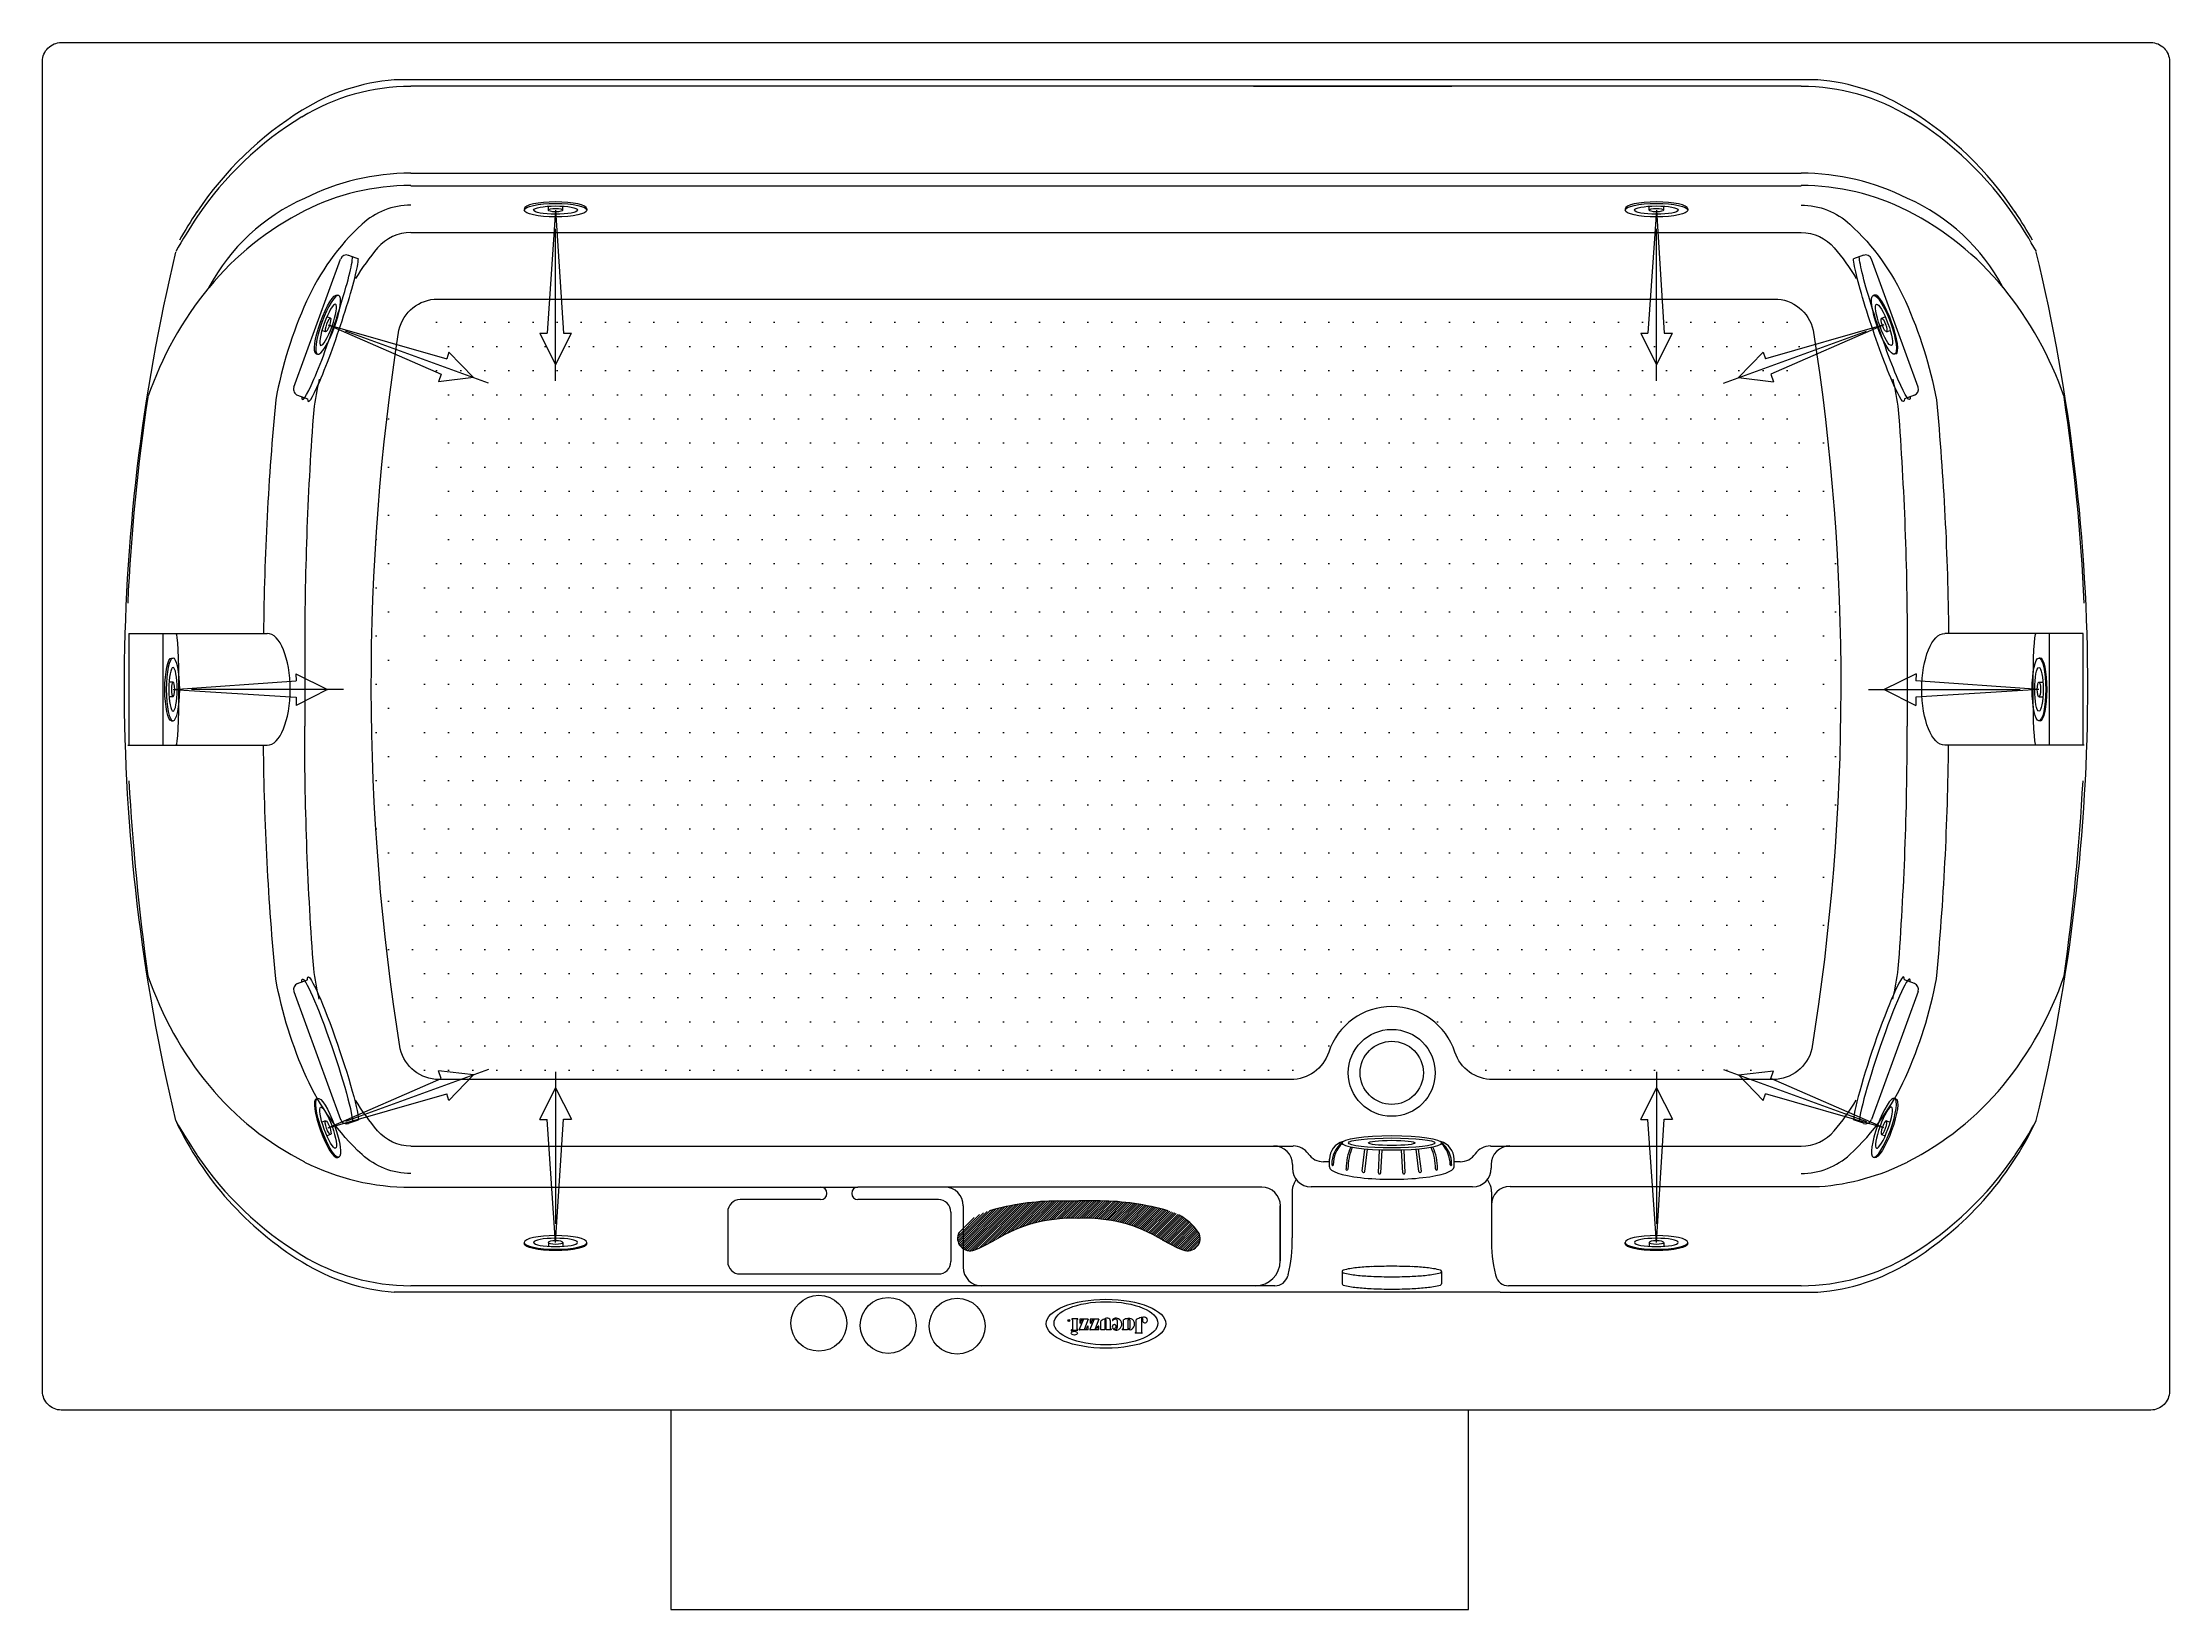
# Model space of a CAD drawing. Header units: millimetres. Extents: x -1239.61 to -1238.21, y 2239.39 to 2240.42.
import ezdxf
from ezdxf.enums import TextEntityAlignment as Align

# ---------------------------------------------------------------- set-up
doc = ezdxf.new("R2010")
doc.units = ezdxf.units.MM
doc.linetypes.add('CENTER', pattern=[2, 1.25, -0.25, 0.25, -0.25])
for name, color, linetype in [('CONTOR04', 7, 'Continuous'), ('dim1', 1, 'Continuous'), ('jacuzzi', 1, 'Continuous'), ('LCENTR02', 1, 'CENTER'), ('LCOTA02', 1, 'Continuous')]:
    doc.layers.add(name, color=color, linetype=linetype)
doc.styles.add('ROMANS', font='romans', dxfattribs={"height": 4})

# ---------------------------------------------------------------- blocks, each defined once
blk = doc.blocks.new('A$C302A24D9')
at = {"layer": 'jacuzzi'}
for p, q in [((1.81, 1.02), (1.81, 1.61)), ((2.9, 1.02), (2.9, 1.61)), ((0, 1.23), (0, 1.02)), ((4.71, 1.23), (4.71, 1.02))]:
    blk.add_line(p, q, dxfattribs=at)
at = {"layer": 'jacuzzi', "extrusion": (0, 0, -1)}
for centre, major_axis, ratio, start_param, end_param in [((2.36, 1.23), (2.36, 0), 0.431953, 3.141593, 6.283185), ((2.36, 1.02), (2.36, 0), 0.431953, 3.141593, 9.424778), ((2.36, 1.02), (1.65, 0), 0.381644, 3.141593, 9.424778), ((2.36, 1.02), (0.544, 0), 0.461888, 1.570796326794896, 7.853981633974482)]:
    blk.add_ellipse(centre, major_axis=major_axis, ratio=ratio, start_param=start_param, end_param=end_param, dxfattribs=at)
blk = doc.blocks.new('BMG')
at = {"layer": 'LCENTR02'}
blk.add_line((0, -12.84), (0, 1.55), dxfattribs=at)
at = {"layer": 'LCOTA02'}
for p, q in [((0, 0), (-0.59, -9.27)), ((0, 0), (0.64, -9.26)), ((0, -11.64), (-1.2, -9.27)), ((-0.59, -9.27), (-1.2, -9.27)), ((1.18, -9.25), (0, -11.64)), ((1.18, -9.25), (0.64, -9.26))]:
    blk.add_line(p, q, dxfattribs=at)
at = {"layer": 'CONTOR04', "yscale": 0.5}
blk.add_blockref('A$C302A24D9', (-2.36, -0.51), dxfattribs=at)

msp = doc.modelspace()

# ---------------------------------------------------------------- hatches: boundary and pattern name
at = {"layer": 'dim1'}
h = msp.add_hatch(dxfattribs=at)
h.set_pattern_fill('DOTS', color=256, scale=0.01, style=0)
edge = h.paths.add_edge_path()
edge.add_arc((-1238.7911, 2239.7602), 0.0263, 270, 341.8038, ccw=False)
edge.add_line((-1238.7911, 2239.734), (-1239.3517, 2239.734))
edge.add_arc((-1239.3517, 2239.7602), 0.0262, 193.3149, 270, ccw=False)
edge.add_arc((-1237.885, 2239.9936), 1.5113, 171.103, 189.1149, ccw=False)
edge.add_arc((-1239.3526, 2240.2214), 0.0263, 90, 167.0042, ccw=False)
edge.add_line((-1239.3526, 2240.2477), (-1238.4728, 2240.2477))
edge.add_arc((-1238.4728, 2240.2214), 0.0263, 12.9958, 90, ccw=False)
edge.add_arc((-1239.9404, 2239.9936), 1.5113, -9.1149, 8.897, ccw=False)
edge.add_arc((-1238.4737, 2239.7602), 0.0262, 270, 346.6851, ccw=False)
edge.add_line((-1238.4737, 2239.734), (-1238.6581, 2239.734))
edge.add_arc((-1238.6581, 2239.7602), 0.0263, 198.1962, 270, ccw=False)
edge.add_arc((-1238.7246, 2239.7384), 0.0437, 18.1962, 161.8038)
at = {"layer": 'jacuzzi'}
h = msp.add_hatch(dxfattribs=at)
h.set_pattern_fill('ANSI31', color=256, scale=0.00819, style=0)
h.set_pattern_definition([(45, (-1241.3015799, 2244.2063959), (-0.00072390057, 0.00072390057), [])])
h.paths.add_polyline_path([(-1238.8756, 2239.6286, 0.040015), (-1238.8618, 2239.6218, 0.693838), (-1238.8517, 2239.6334, 0.117767), (-1238.8647, 2239.6449, 0.051981), (-1238.8718, 2239.6477, 0.067757), (-1238.9165, 2239.6541), (-1238.9306, 2239.6541), (-1238.9446, 2239.6541, 0.067757), (-1238.9893, 2239.6477, 0.051981), (-1238.9964, 2239.6449, 0.117767), (-1239.0094, 2239.6334, 0.693838), (-1238.9994, 2239.6218, 0.040015), (-1238.9855, 2239.6286, -0.150241), (-1238.9306, 2239.6426, -0.150241)])

# ---------------------------------------------------------------- linework, layer by layer
for p, q in [((-1239.0974, 2240.392), (-1239.3812, 2240.392)), ((-1239.0974, 2240.3877), (-1239.3703, 2240.3877)), ((-1238.4441, 2240.392), (-1239.0974, 2240.392)), ((-1238.4551, 2240.3877), (-1239.0974, 2240.3877)), ((-1238.8442, 2240.3877), (-1239.0077, 2240.3877)), ((-1238.8156, 2240.3877), (-1238.6851, 2240.3877)), ((-1239.3703, 2240.3305), (-1238.4551, 2240.3305)), ((-1239.3703, 2240.3223), (-1239.0974, 2240.3223)), ((-1239.0974, 2240.3223), (-1238.4551, 2240.3223)), ((-1239.3703, 2240.2914), (-1238.4551, 2240.2914)), ((-1239.4472, 2240.1896), (-1239.4165, 2240.274)), ((-1239.4112, 2240.2765), (-1239.4048, 2240.2741)), ((-1238.4141, 2240.2765), (-1238.4206, 2240.2741)), ((-1238.3782, 2240.1896), (-1238.4089, 2240.274)), ((-1239.4448, 2240.1844), (-1239.4383, 2240.182)), ((-1238.3806, 2240.1844), (-1238.3871, 2240.182)), ((-1239.5559, 2240.0276), (-1239.4648, 2240.0276)), ((-1239.5558, 2240.0276), (-1239.5558, 2239.9541)), ((-1239.5336, 2240.0276), (-1239.5336, 2239.9541)), ((-1239.4401, 2240.0189), (-1239.4401, 2239.9665)), ((-1238.3853, 2240.0189), (-1238.3853, 2239.9665)), ((-1238.2695, 2240.0276), (-1238.3606, 2240.0276)), ((-1238.2918, 2240.0276), (-1238.2918, 2239.9541)), ((-1238.2696, 2240.0276), (-1238.2696, 2239.9541)), ((-1239.4401, 2239.9628), (-1239.4401, 2239.9665)), ((-1238.3853, 2239.9628), (-1238.3853, 2239.9665)), ((-1239.5565, 2239.9541), (-1239.4648, 2239.9541)), ((-1238.2689, 2239.9541), (-1238.3606, 2239.9541)), ((-1239.4472, 2239.792), (-1239.4165, 2239.7076)), ((-1239.4448, 2239.7973), (-1239.4383, 2239.7996)), ((-1238.3782, 2239.792), (-1238.4089, 2239.7076)), ((-1238.3806, 2239.7973), (-1238.3871, 2239.7996)), ((-1239.4112, 2239.7052), (-1239.4048, 2239.7075)), ((-1238.4141, 2239.7052), (-1238.4206, 2239.7075)), ((-1239.3703, 2239.6902), (-1238.7895, 2239.6902)), ((-1238.7656, 2239.6799), (-1238.7695, 2239.6799)), ((-1238.7656, 2239.6765), (-1238.7656, 2239.6815)), ((-1238.7656, 2239.6765), (-1238.7656, 2239.6815)), ((-1238.744, 2239.6737), (-1238.7423, 2239.6882)), ((-1238.7424, 2239.6735), (-1238.7406, 2239.6881)), ((-1238.7334, 2239.6727), (-1238.7326, 2239.6876)), ((-1238.7318, 2239.6726), (-1238.731, 2239.6875)), ((-1238.7174, 2239.6726), (-1238.7181, 2239.6875)), ((-1238.7158, 2239.6727), (-1238.7165, 2239.6876)), ((-1238.7067, 2239.6735), (-1238.7085, 2239.6881)), ((-1238.7051, 2239.6737), (-1238.7069, 2239.6882)), ((-1238.6835, 2239.6765), (-1238.6836, 2239.6815)), ((-1238.6796, 2239.6799), (-1238.6836, 2239.6799)), ((-1238.6597, 2239.6902), (-1238.4551, 2239.6902)), ((-1238.79, 2239.678), (-1238.79, 2239.6757)), ((-1238.7889, 2239.6656), (-1238.7875, 2239.6683)), ((-1238.6602, 2239.6656), (-1238.6616, 2239.6683)), ((-1238.6592, 2239.678), (-1238.6592, 2239.6757)), ((-1239.3703, 2239.6632), (-1239.076, 2239.6632)), ((-1239.1005, 2239.655), (-1239.1535, 2239.655)), ((-1238.8102, 2239.6632), (-1239.076, 2239.6632)), ((-1239.023, 2239.655), (-1239.076, 2239.655)), ((-1239.0067, 2239.6509), (-1239.0067, 2239.6101)), ((-1238.9446, 2239.6541), (-1238.9306, 2239.6541)), ((-1238.9165, 2239.6541), (-1238.9306, 2239.6541)), ((-1238.798, 2239.6514), (-1238.798, 2239.6146)), ((-1238.798, 2239.6146), (-1238.798, 2239.6509)), ((-1238.7902, 2239.6601), (-1238.7902, 2239.6298)), ((-1238.6714, 2239.6634), (-1238.7777, 2239.6634)), ((-1238.659, 2239.6601), (-1238.659, 2239.6298)), ((-1238.6467, 2239.6636), (-1238.443, 2239.6636)), ((-1239.1617, 2239.6468), (-1239.1617, 2239.6142)), ((-1239.0148, 2239.6468), (-1239.0148, 2239.6142)), ((-1238.8015, 2239.5983), (-1239.3703, 2239.5983)), ((-1239.023, 2239.606), (-1239.1535, 2239.606)), ((-1238.7928, 2239.6055), (-1238.793, 2239.6048)), ((-1238.7572, 2239.6077), (-1238.7572, 2239.5996)), ((-1238.6919, 2239.6077), (-1238.6919, 2239.5996)), ((-1238.6563, 2239.6055), (-1238.6561, 2239.6048)), ((-1238.4551, 2239.5983), (-1238.6477, 2239.5983)), ((-1238.6533, 2239.594), (-1239.3812, 2239.594)), ((-1238.6533, 2239.594), (-1238.4441, 2239.594)), ((-1238.9353, 2239.5764), (-1238.9353, 2239.5762)), ((-1238.9313, 2239.5765), (-1238.9352, 2239.5765)), ((-1238.9313, 2239.5764), (-1238.9313, 2239.5762)), ((-1238.9278, 2239.5759), (-1238.9303, 2239.5694)), ((-1238.9245, 2239.5693), (-1238.9302, 2239.5693)), ((-1238.93, 2239.5764), (-1238.93, 2239.5737)), ((-1238.9245, 2239.5764), (-1238.9299, 2239.5764)), ((-1238.9296, 2239.5736), (-1238.9299, 2239.5736)), ((-1238.9244, 2239.5763), (-1238.9268, 2239.5699)), ((-1238.9245, 2239.5716), (-1238.9248, 2239.5716)), ((-1238.9244, 2239.5694), (-1238.9244, 2239.5716)), ((-1238.9208, 2239.5759), (-1238.9233, 2239.5694)), ((-1238.9175, 2239.5693), (-1238.9232, 2239.5693)), ((-1238.9231, 2239.5764), (-1238.9231, 2239.5737)), ((-1238.9175, 2239.5764), (-1238.923, 2239.5764)), ((-1238.9226, 2239.5736), (-1238.923, 2239.5736)), ((-1238.9174, 2239.5763), (-1238.9199, 2239.5699)), ((-1238.9175, 2239.5716), (-1238.9178, 2239.5716)), ((-1238.9175, 2239.5694), (-1238.9175, 2239.5716)), ((-1238.9135, 2239.5693), (-1238.9161, 2239.5693)), ((-1238.9093, 2239.5693), (-1238.9124, 2239.5693)), ((-1238.9097, 2239.57), (-1238.9097, 2239.575)), ((-1238.9093, 2239.5699), (-1238.9096, 2239.5699)), ((-1238.9092, 2239.5698), (-1238.9092, 2239.5694)), ((-1238.9083, 2239.5761), (-1238.9083, 2239.5755)), ((-1238.9053, 2239.5754), (-1238.9053, 2239.5709)), ((-1238.9019, 2239.5695), (-1238.9019, 2239.5697)), ((-1238.9018, 2239.5699), (-1238.9013, 2239.5699)), ((-1238.8986, 2239.5693), (-1238.9018, 2239.5693)), ((-1238.9012, 2239.5701), (-1238.9012, 2239.5758)), ((-1238.8986, 2239.5763), (-1238.8986, 2239.5767)), ((-1238.8984, 2239.5696), (-1238.8984, 2239.5695)), ((-1238.8935, 2239.5672), (-1238.8935, 2239.5674)), ((-1238.8934, 2239.5676), (-1238.8928, 2239.5676)), ((-1238.889, 2239.567), (-1238.8934, 2239.567)), ((-1238.8928, 2239.5676), (-1238.8928, 2239.5759)), ((-1238.8894, 2239.5766), (-1238.8894, 2239.5677)), ((-1238.8892, 2239.5676), (-1238.889, 2239.5676)), ((-1238.8889, 2239.5674), (-1238.8889, 2239.5672)), ((-1239.1991, 2239.5165), (-1239.1991, 2239.3852)), ((-1238.6741, 2239.3852), (-1238.6741, 2239.5165)), ((-1239.1991, 2239.3852), (-1238.6741, 2239.3852))]:
    msp.add_line(p, q, dxfattribs=at)
at = {"layer": 'jacuzzi', "color": 3}
msp.add_lwpolyline([(-1238.2127, 2239.5287, -0.414214), (-1238.2249, 2239.5165), (-1239.6004, 2239.5165, -0.414214), (-1239.6127, 2239.5287), (-1239.6127, 2240.4042, -0.414214), (-1239.6004, 2240.4165), (-1238.2249, 2240.4165, -0.414214), (-1238.2127, 2240.4042)], format="xyb", close=True, dxfattribs=at)
at = {"layer": 'jacuzzi'}
for points in [[(-1239.3703, 2240.3095, 0.188149), (-1239.4024, 2240.2969, 0.101334), (-1239.4389, 2240.2463, 0.059725), (-1239.4592, 2240.1814, 0.021376), (-1239.4672, 2240.0276)], [(-1238.4551, 2240.3095, -0.188149), (-1238.423, 2240.2969, -0.101334), (-1238.3865, 2240.2463, -0.059725), (-1238.3661, 2240.1814, -0.021376), (-1238.3581, 2240.0276)], [(-1239.3703, 2240.2914, 0.219593), (-1239.3921, 2240.2814, 0.041078), (-1239.4066, 2240.2612)], [(-1238.4551, 2240.2914, -0.219593), (-1238.4333, 2240.2814, -0.041078), (-1238.4188, 2240.2612)], [(-1239.4306, 2240.1949, 0.016396), (-1239.4342, 2240.1747, 0.018885), (-1239.4401, 2240.0189)], [(-1238.3948, 2240.1949, -0.016396), (-1238.3912, 2240.1747, -0.018885), (-1238.3853, 2240.0189)], [(-1239.4306, 2239.7868, -0.016396), (-1239.4342, 2239.807, -0.018885), (-1239.4401, 2239.9628)], [(-1238.3948, 2239.7868, 0.016396), (-1238.3912, 2239.807, 0.018885), (-1238.3853, 2239.9628)], [(-1239.3703, 2239.6722, -0.188149), (-1239.4024, 2239.6847, -0.101334), (-1239.4389, 2239.7353, -0.059725), (-1239.4592, 2239.8002, -0.021376), (-1239.4672, 2239.9541)], [(-1238.4551, 2239.6722, 0.188149), (-1238.423, 2239.6847, 0.101334), (-1238.3865, 2239.7353, 0.059725), (-1238.3661, 2239.8002, 0.021376), (-1238.3581, 2239.9541)], [(-1239.3703, 2239.6902, -0.219593), (-1239.3921, 2239.7003, -0.041078), (-1239.4066, 2239.7204)], [(-1238.4551, 2239.6902, 0.219593), (-1238.4333, 2239.7003, 0.041078), (-1238.4188, 2239.7204)], [(-1238.9348, 2239.5758), (-1238.9348, 2239.5696, -0.309408), (-1238.9349, 2239.5694, 0.090701), (-1238.9357, 2239.569, 0.365017), (-1238.9357, 2239.5689), (-1238.9356, 2239.5687, 0.451807), (-1238.9354, 2239.5687, -0.178007), (-1238.9344, 2239.569)], [(-1238.9344, 2239.569), (-1238.9314, 2239.569, 0.414214), (-1238.9313, 2239.5691), (-1238.9313, 2239.5695, 0.414214), (-1238.9314, 2239.5696), (-1238.9316, 2239.5696, -0.414214), (-1238.9317, 2239.5697), (-1238.9317, 2239.5758)], [(-1238.9131, 2239.5766, 0.062974), (-1238.9159, 2239.5752, 0.257829), (-1238.9162, 2239.5746), (-1238.9162, 2239.5694)], [(-1238.9125, 2239.5694), (-1238.9125, 2239.5757, 0.135484), (-1238.9125, 2239.5758, 0.597309), (-1238.9134, 2239.5757, 0.11277), (-1238.9134, 2239.5757), (-1238.9134, 2239.5694)]]:
    msp.add_lwpolyline(points, format="xyb", dxfattribs=at)
for points in [[(-1238.7661, 2239.752, -0.323974), (-1238.7911, 2239.734), (-1239.3517, 2239.734, -0.347675), (-1239.3772, 2239.7542, -0.078754), (-1239.3781, 2240.2273, -0.349236), (-1239.3526, 2240.2477), (-1238.4728, 2240.2477, -0.349236), (-1238.4472, 2240.2273, -0.078754), (-1238.4481, 2239.7542, -0.347675), (-1238.4737, 2239.734), (-1238.6581, 2239.734, -0.323974), (-1238.683, 2239.752, 0.72393)], [(-1238.8984, 2239.5753), (-1238.8984, 2239.5708, 1), (-1238.8968, 2239.5708), (-1238.8968, 2239.5753, 1)]]:
    msp.add_lwpolyline(points, format="xyb", close=True, dxfattribs=at)
for centre, radius in [((-1238.7246, 2239.7384), 0.0286), ((-1238.7246, 2239.7384), 0.0208), ((-1239.1017, 2239.5736), 0.0184), ((-1239.056, 2239.5722), 0.0184), ((-1239.0107, 2239.5717), 0.0184), ((-1238.9371, 2239.5754), 0.000696)]:
    msp.add_circle(centre, radius, dxfattribs=at)
for centre, radius, start, end in [((-1239.3703, 2240.25), 0.1376, 90, 121.4315), ((-1239.3703, 2240.2568), 0.1356, 94.6272, 121.8405), ((-1238.4551, 2240.25), 0.1376, 58.5685, 90), ((-1238.4551, 2240.2568), 0.1356, 58.1595, 85.3728), ((-1239.3218, 2240.1787), 0.2275, 121.8405, 146.2966), ((-1239.3245, 2240.1752), 0.2254, 121.4315, 145.8725), ((-1238.5035, 2240.1787), 0.2275, 33.7034, 58.1595), ((-1238.5008, 2240.1752), 0.2254, 34.1275, 58.5685), ((-1239.3703, 2240.175), 0.1555, 90, 116.739), ((-1239.3703, 2240.1669), 0.1555, 90, 116.739), ((-1238.4551, 2240.175), 0.1555, 63.261, 90), ((-1238.4551, 2240.1669), 0.1555, 63.261, 90), ((-1239.3872, 2240.1938), 0.1313, 113.8287, 152.0047), ((-1238.4382, 2240.1938), 0.1313, 27.9953, 66.1713), ((-1239.252, 2240.1261), 0.3129, 145.8725, 150.744), ((-1239.245, 2240.1275), 0.3199, 146.2966, 150.2145), ((-1239.3525, 2240.1316), 0.1949, 116.739, 140.5737), ((-1238.4728, 2240.1316), 0.1949, 39.4263, 63.261), ((-1238.5804, 2240.1275), 0.3199, 29.7855, 33.7034), ((-1238.5733, 2240.1261), 0.3129, 29.256, 34.1275), ((-1238.3292, 2239.9917), 1.2298, 166.5117, 180.019), ((-1239.4126, 2240.2726), 0.00408, 70, 160), ((-1238.4127, 2240.2726), 0.00408, 20, 110), ((-1239.4962, 2239.9917), 1.2298, 359.981, 13.4883), ((-1239.3247, 2240.1088), 0.2309, 140.5737, 161.1934), ((-1238.5006, 2240.1088), 0.2309, 18.8066, 39.4263), ((-1238.2246, 2239.9854), 1.3335, 171.47, 177.3262), ((-1239.4434, 2240.1882), 0.00408, 160, 250), ((-1238.382, 2240.1882), 0.00408, 290, 20), ((-1239.6008, 2239.9854), 1.3335, 2.6738, 8.53), ((-1238.3292, 2239.9938), 1.2298, 179.981, 193.4883), ((-1239.4962, 2239.9938), 1.2298, 346.5117, 0.019), ((-1238.0233, 2240.0144), 1.5348, 183.1321, 187.9445), ((-1239.8021, 2240.0144), 1.5348, 352.0555, 356.8679), ((-1239.3247, 2239.8767), 0.2309, 198.8066, 219.4263), ((-1239.4434, 2239.7934), 0.00408, 110, 200), ((-1238.382, 2239.7934), 0.00408, 340, 70), ((-1238.5006, 2239.8767), 0.2309, 320.5737, 341.1934), ((-1239.3525, 2239.8539), 0.1949, 219.4263, 243.261), ((-1238.4728, 2239.8539), 0.1949, 296.739, 320.5737), ((-1239.3274, 2239.8001), 0.2185, 205.2358, 238.4122), ((-1239.252, 2239.8599), 0.3129, 209.2635, 214.1275), ((-1239.4126, 2239.709), 0.00408, 200, 290), ((-1238.4127, 2239.709), 0.00408, 250, 340), ((-1238.498, 2239.8001), 0.2185, 301.5878, 334.7642), ((-1238.5733, 2239.8599), 0.3129, 325.8725, 330.7365), ((-1238.7533, 2239.6814), 0.0123, 105.4909, 179.5), ((-1238.7462, 2239.6786), 0.0178, 127.8314, 181.6456), ((-1238.7432, 2239.6779), 0.0199, 134.3309, 180.2321), ((-1238.6958, 2239.6814), 0.0123, 0.5, 74.4472), ((-1238.703, 2239.6786), 0.0178, 358.3544, 52.1082), ((-1238.706, 2239.6779), 0.0199, 359.7679, 45.0739), ((-1239.3245, 2239.8108), 0.2254, 214.1275, 238.5685), ((-1239.3703, 2239.8186), 0.1555, 243.261, 270), ((-1238.8022, 2239.678), 0.0123, 0, 90), ((-1238.7895, 2239.678), 0.0123, 35.3694, 90), ((-1238.7695, 2239.6922), 0.0123, 215.3694, 270), ((-1238.7635, 2239.6779), 0.000502, 158.3204, 352.6804), ((-1238.7188, 2239.675), 0.0359, 156.1373, 179.444), ((-1238.7147, 2239.675), 0.0387, 158.2863, 179.644), ((-1238.7345, 2239.675), 0.0387, 0.356, 21.7114), ((-1238.7303, 2239.675), 0.0359, 0.556, 23.8599), ((-1238.6856, 2239.6779), 0.000502, 187.3196, 21.6796), ((-1238.6796, 2239.6922), 0.0123, 270, 324.6306), ((-1238.6597, 2239.678), 0.0123, 90, 144.6306), ((-1238.6469, 2239.678), 0.0123, 90, 180), ((-1238.4551, 2239.8186), 0.1555, 274.4405, 296.739), ((-1238.5008, 2239.8108), 0.2254, 301.4315, 325.8725), ((-1238.7779, 2239.6601), 0.0123, 153.4979, 180), ((-1238.7779, 2239.6601), 0.0123, 153.4979, 180), ((-1238.7777, 2239.6757), 0.0123, 180, 270), ((-1238.7541, 2239.6751), 0.000723, 160.0987, 10.7386), ((-1238.7432, 2239.6736), 0.000793, 170.818, 354.7502), ((-1238.7326, 2239.6727), 0.000809, 176.3618, 357.5776), ((-1238.7166, 2239.6727), 0.000809, 182.4224, 3.6382), ((-1238.7059, 2239.6736), 0.000793, 185.2498, 9.182), ((-1238.6951, 2239.6751), 0.000723, 169.2614, 19.9013), ((-1238.6714, 2239.6757), 0.0123, 270, 0), ((-1238.6712, 2239.6601), 0.0123, 0, 26.5021), ((-1239.1535, 2239.6468), 0.00817, 90, 180), ((-1239.1005, 2239.6591), 0.00408, 270, 90), ((-1239.076, 2239.6591), 0.00408, 90, 270), ((-1239.023, 2239.6468), 0.00817, 0, 90), ((-1239.0189, 2239.6509), 0.0123, 0, 90), ((-1238.9434, 2239.4866), 0.1675, 90.3971, 105.9022), ((-1238.9177, 2239.4866), 0.1675, 74.0978, 89.6029), ((-1238.8102, 2239.6509), 0.0123, 0, 90), ((-1238.8102, 2239.6509), 0.0123, 0, 90), ((-1238.6467, 2239.6514), 0.0123, 90, 180), ((-1238.9352, 2239.5462), 0.0965, 87.2469, 121.424), ((-1238.9259, 2239.5462), 0.0965, 58.576, 92.7531), ((-1238.8823, 2239.612), 0.0373, 35.0288, 61.8953), ((-1239.0022, 2239.6295), 0.00819, 151.3486, 292.3936), ((-1239.0344, 2239.7116), 0.0964, 291.466, 300.4595), ((-1238.8268, 2239.7116), 0.0964, 239.5405, 248.534), ((-1238.8589, 2239.6295), 0.00819, 247.6064, 28.6514), ((-1238.8826, 2239.6276), 0.0925, 346.1843, 1.3923), ((-1238.5665, 2239.6276), 0.0925, 178.6077, 193.8157), ((-1239.3703, 2239.7359), 0.1376, 238.5685, 270), ((-1239.3703, 2239.7292), 0.1356, 238.1595, 265.3728), ((-1239.1535, 2239.6142), 0.00817, 180, 270), ((-1239.023, 2239.6142), 0.00817, 270, 0), ((-1238.9944, 2239.6105), 0.0123, 180, 270), ((-1238.8143, 2239.6146), 0.0163, 270, 0), ((-1238.7564, 2239.6077), 0.000857, 104.1631, 180), ((-1238.7411, 2239.5471), 0.0634, 95.9674, 104.1631), ((-1238.7313, 2239.4531), 0.1579, 92.4792, 95.9674), ((-1238.7246, 2239.2986), 0.3125, 90, 92.4792), ((-1238.7246, 2239.2986), 0.3125, 87.5208, 90), ((-1238.7179, 2239.4531), 0.1579, 84.0326, 87.5208), ((-1238.7081, 2239.5471), 0.0634, 75.8369, 84.0326), ((-1238.6928, 2239.6077), 0.000857, 0, 75.8369), ((-1238.4551, 2239.7359), 0.1376, 270, 301.4315), ((-1238.4551, 2239.7292), 0.1356, 274.6272, 301.8405), ((-1238.8015, 2239.607), 0.00875, 270, 345.3158), ((-1238.7564, 2239.6077), 0.000857, 180, 255.8369), ((-1238.7564, 2239.5996), 0.000857, 180, 255.8369), ((-1238.7411, 2239.6683), 0.0634, 255.8369, 264.0326), ((-1238.7411, 2239.6602), 0.0634, 255.8369, 264.0326), ((-1238.7313, 2239.7623), 0.1579, 264.0326, 267.5208), ((-1238.7313, 2239.7542), 0.1579, 264.0326, 267.5208), ((-1238.7246, 2239.9167), 0.3125, 267.5208, 270), ((-1238.7246, 2239.9086), 0.3125, 267.5208, 270), ((-1238.7246, 2239.9167), 0.3125, 270, 272.4792), ((-1238.7246, 2239.9086), 0.3125, 270, 272.4792), ((-1238.7179, 2239.7623), 0.1579, 272.4792, 275.9674), ((-1238.7179, 2239.7542), 0.1579, 272.4792, 275.9674), ((-1238.7081, 2239.6683), 0.0634, 275.9674, 284.1631), ((-1238.7081, 2239.6602), 0.0634, 275.9674, 284.1631), ((-1238.6928, 2239.6077), 0.000857, 284.1631, 0), ((-1238.6928, 2239.5996), 0.000857, 284.1631, 0), ((-1238.6477, 2239.607), 0.00875, 194.6842, 270), ((-1238.9352, 2239.5764), 0.0000799, 90, 180), ((-1238.9352, 2239.5762), 0.0000799, 180, 273.6112), ((-1238.9351, 2239.5758), 0.00032, 0, 93.6112), ((-1238.9314, 2239.5758), 0.00032, 82.1724, 180), ((-1238.9313, 2239.5764), 0.0000799, 0, 90), ((-1238.9313, 2239.5762), 0.0000799, 262.1724, 0), ((-1238.9302, 2239.5694), 0.0000799, 158.9296, 270), ((-1238.9299, 2239.5763), 0.0000799, 90, 180), ((-1238.9299, 2239.5737), 0.0000799, 180, 270), ((-1238.9296, 2239.5737), 0.0000996, 270, 3.7772), ((-1238.9272, 2239.5739), 0.00229, 114.8275, 183.7772), ((-1238.9277, 2239.5739), 0.00213, 94.0743, 101.2218), ((-1238.9279, 2239.5759), 0.0000996, 338.9296, 94.0743), ((-1238.9265, 2239.5711), 0.0014, 260.3374, 309.0048), ((-1238.9267, 2239.5698), 0.0000996, 158.9296, 260.3374), ((-1238.9271, 2239.5718), 0.00225, 310.1573, 355.0588), ((-1238.9248, 2239.5716), 0.0000799, 90, 175.0588), ((-1238.9245, 2239.5763), 0.0000996, 338.9296, 90), ((-1238.9245, 2239.5716), 0.0000799, 0, 90), ((-1238.9245, 2239.5694), 0.0000799, 270, 0), ((-1238.9232, 2239.5694), 0.0000799, 158.9296, 270), ((-1238.923, 2239.5763), 0.0000799, 90, 180), ((-1238.923, 2239.5737), 0.0000799, 180, 270), ((-1238.9226, 2239.5737), 0.0000996, 270, 3.7772), ((-1238.9202, 2239.5739), 0.00229, 114.8275, 183.7772), ((-1238.9208, 2239.5739), 0.00213, 94.0743, 101.2218), ((-1238.9209, 2239.5759), 0.0000996, 338.9296, 94.0743), ((-1238.9198, 2239.5698), 0.0000996, 158.9296, 260.3374), ((-1238.9196, 2239.5711), 0.0014, 260.3374, 309.0048), ((-1238.9202, 2239.5718), 0.00225, 310.1573, 355.0588), ((-1238.9178, 2239.5716), 0.0000799, 90, 175.0588), ((-1238.9175, 2239.5763), 0.0000996, 338.9296, 90), ((-1238.9175, 2239.5716), 0.0000799, 0, 90), ((-1238.9175, 2239.5694), 0.0000799, 270, 0), ((-1238.9161, 2239.5694), 0.0000799, 180, 270), ((-1238.9135, 2239.5694), 0.0000799, 270, 0), ((-1238.9119, 2239.5732), 0.00369, 84.0736, 109.8501), ((-1238.9124, 2239.5694), 0.0000799, 180, 270), ((-1238.9116, 2239.575), 0.00188, 0, 87.9232), ((-1238.9096, 2239.57), 0.0000799, 180, 270), ((-1238.9093, 2239.5698), 0.0000799, 0, 90), ((-1238.9093, 2239.5694), 0.0000799, 270, 0), ((-1238.907, 2239.5712), 0.00156, 114.3936, 205.9072), ((-1238.906, 2239.5719), 0.00277, 209.5272, 267.5019), ((-1238.9082, 2239.5761), 0.0000996, 129.1312, 180), ((-1238.9082, 2239.5755), 0.0000996, 180, 324.8584), ((-1238.9056, 2239.573), 0.00409, 115.0031, 128.9089), ((-1238.9065, 2239.5744), 0.00192, 115.2704, 144.8584), ((-1238.9072, 2239.5715), 0.00121, 290.2833, 110.7343), ((-1238.9061, 2239.5732), 0.00374, 61.6824, 109.3433), ((-1238.9064, 2239.574), 0.00233, 78.5772, 114.2197), ((-1238.9067, 2239.57), 0.000366, 109.0295, 224.0873), ((-1238.9064, 2239.5704), 0.000854, 230.781, 276.3414), ((-1238.9064, 2239.5706), 0.00101, 277.112, 327.2426), ((-1238.906, 2239.5726), 0.00348, 268.5996, 308.9527), ((-1238.9061, 2239.5755), 0.000811, 354.0544, 72.5389), ((-1238.9071, 2239.5709), 0.00172, 330.4373, 359.0124), ((-1238.9062, 2239.573), 0.0039, 307.1313, 62.2671), ((-1238.9018, 2239.5697), 0.00016, 90, 180), ((-1238.9018, 2239.5695), 0.00016, 180, 270), ((-1238.9013, 2239.5701), 0.00016, 270, 0), ((-1238.8979, 2239.5702), 0.00655, 96.286, 120.0862), ((-1238.8971, 2239.5741), 0.00267, 48.3999, 124.2305), ((-1238.8986, 2239.5695), 0.00016, 270, 0), ((-1238.8984, 2239.5696), 0.0000799, 51.4553, 180), ((-1238.8971, 2239.5718), 0.00245, 239.9231, 312.2761), ((-1238.8977, 2239.573), 0.00386, 306.3033, 51.4856), ((-1238.8934, 2239.5674), 0.00016, 90, 180), ((-1238.8934, 2239.5672), 0.00016, 180, 270), ((-1238.8926, 2239.5759), 0.00016, 118.8232, 180), ((-1238.8847, 2239.5602), 0.0178, 105.5604, 116.8444), ((-1238.8878, 2239.5715), 0.00605, 80.1754, 105.4183), ((-1238.8889, 2239.5766), 0.000496, 140.2199, 171.1443), ((-1238.8892, 2239.5677), 0.00016, 180, 270), ((-1238.8889, 2239.5765), 0.00053, 117.2029, 136.5289), ((-1238.8889, 2239.5766), 0.000398, 66.1283, 117.2029), ((-1238.889, 2239.5674), 0.00016, 0, 90), ((-1238.889, 2239.5672), 0.00016, 270, 0), ((-1238.889, 2239.5765), 0.000581, 15.7752, 66.1283), ((-1238.8871, 2239.5755), 0.00161, 149.3882, 303.2376), ((-1238.8888, 2239.5765), 0.000398, 329.3882, 15.7752), ((-1238.8871, 2239.5759), 0.00159, 54.8089, 80.1754), ((-1238.8872, 2239.5757), 0.00185, 302.9803, 54.8089)]:
    msp.add_arc(centre, radius, start, end, dxfattribs=at)
for centre, major_axis, ratio, start_param, end_param in [((-1239.4253, 2240.2294), (0.0163, 0.0479), 0.079053, 2.889448, 6.031041), ((-1239.4215, 2240.2281), (0.0163, 0.0479), 0.079053, 2.889448, 6.031041), ((-1239.5247, 2239.9908), (0, 0.0368), 0.049428, 3.141593, 6.283185), ((-1239.4648, 2239.9908), (0, 0.0368), 0.411322, 3.141593, 6.283185), ((-1238.4039, 2239.7536), (0.0163, 0.0479), 0.079053, -0.252144, 2.889448), ((-1238.4001, 2239.7522), (0.0163, 0.0479), 0.079053, -0.252144, 2.889448), ((-1238.7246, 2239.6765), (-0.041, 0), 0.198307, -0.002011, 3.145054)]:
    msp.add_ellipse(centre, major_axis=major_axis, ratio=ratio, start_param=start_param, end_param=end_param, dxfattribs=at)
at = {"layer": 'jacuzzi', "extrusion": (0, 0, -1)}
for centre, major_axis, ratio, start_param, end_param in [((-1238.4039, 2240.2281), (-0.0163, 0.0479), 0.079053, 2.889448, 6.031041), ((-1238.4001, 2240.2294), (-0.0163, 0.0479), 0.079053, 2.889448, 6.031041), ((-1238.3606, 2239.9908), (0, 0.0368), 0.411322, 3.141593, 6.283185), ((-1238.3006, 2239.9908), (0, 0.0368), 0.049428, 3.141593, 6.283185), ((-1239.4253, 2239.7522), (-0.0163, 0.0479), 0.079053, -0.252144, 2.889448), ((-1239.4215, 2239.7536), (-0.0163, 0.0479), 0.079053, -0.252144, 2.889448)]:
    msp.add_ellipse(centre, major_axis=major_axis, ratio=ratio, start_param=start_param, end_param=end_param, dxfattribs=at)
at = {"layer": 'jacuzzi'}
for centre, major_axis, ratio in [((-1238.7246, 2239.6923), (-0.0327, 0), 0.1484), ((-1238.7246, 2239.6923), (-0.0285, 0), 0.114375), ((-1238.7246, 2239.6923), (-0.0154, 0), 0.112344), ((-1238.9127, 2239.5733), (0.0394, 0), 0.408776), ((-1238.9127, 2239.5736), (0.0342, 0), 0.415223), ((-1238.9335, 2239.5671), (0.00206, 0), 0.621803)]:
    msp.add_ellipse(centre, major_axis=major_axis, ratio=ratio, dxfattribs=at)

# ---------------------------------------------------------------- block references
at = {"layer": 'jacuzzi', "yscale": 0.008744157023139087, "zscale": 0.008744157023021728}
for p, xscale, rotation in [((-1239.275, 2240.3062), -0.008744157022985907, 0.0194465556614988), ((-1238.5504, 2240.3062), -0.008744157022985907, 0.0194465556614988), ((-1239.4247, 2240.2307), 0.008744157022985907, 70.06542589411727), ((-1238.4006, 2240.2307), -0.008744157022985907, 289.9345741058827), ((-1239.5268, 2239.9908), 0.008744157022985907, 89.98055344433855), ((-1238.2986, 2239.9908), -0.008744157022985907, 270.0194465556615), ((-1239.4247, 2239.7023), -0.008744157022985907, 109.9345741058827), ((-1238.4006, 2239.7023), 0.008744157022985907, 250.0654258941173), ((-1239.275, 2239.6268), 0.008744157022985907, 179.9805534443385), ((-1238.5504, 2239.6268), 0.008744157022985907, 179.9805534443385)]:
    msp.add_blockref('BMG', p, dxfattribs=dict(at, xscale=xscale, rotation=rotation))

# ---------------------------------------------------------------- texts
at = {"layer": 'jacuzzi', "style": 'ROMANS'}
msp.add_text('R', height=0.000697, rotation=180, dxfattribs=at).set_placement((-1238.9371, 2239.5754), align=Align.MIDDLE_CENTER)

doc.saveas('drawing.dxf')
